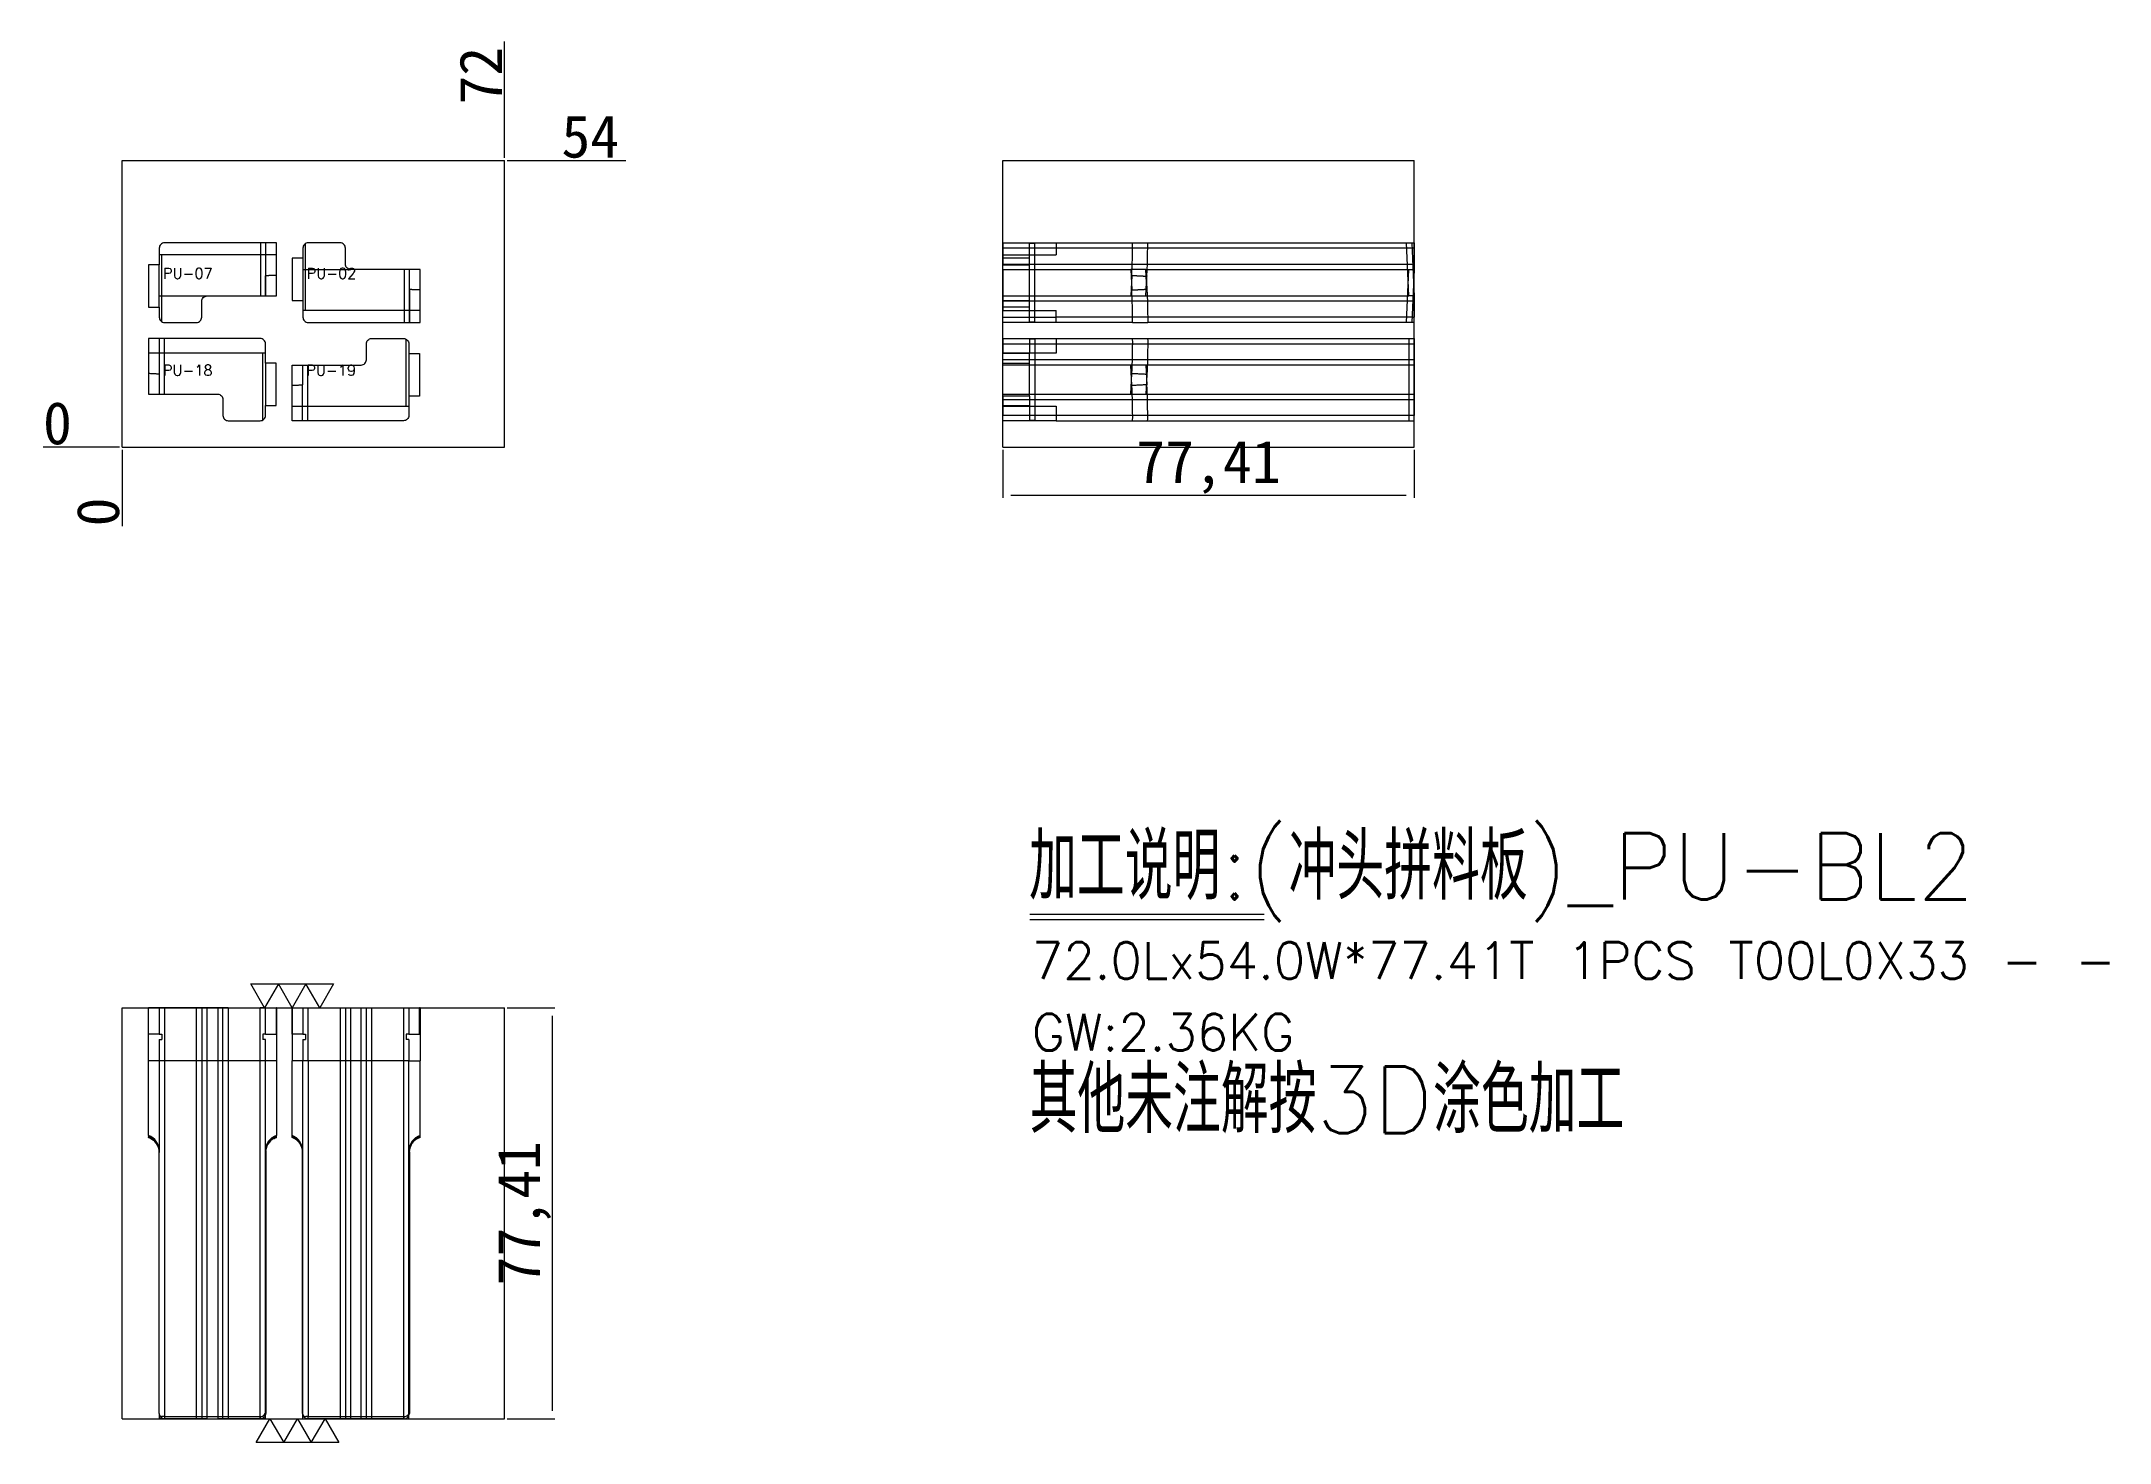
# Model space of a CAD drawing. Header units: millimetres. Extents: x 13299 to 13688, y 53852 to 54116.
import ezdxf

# ---------------------------------------------------------------- set-up
doc = ezdxf.new("R2010")
doc.units = ezdxf.units.MM
doc.linetypes.add('DASHED', pattern=[0])
doc.layers.add('dim', color=4, linetype='Continuous')
doc.layers.add('PUNCH', color=2, linetype='Continuous')
doc.styles.add('_PUG_ERP', font='txt')
doc.styles.add('chinesef_fs', font='txt.shx', dxfattribs={"bigfont": 'gbcbig.shx'})
doc.dimstyles.new('_PUG_ERP', dxfattribs={"dimtxt": 8, "dimasz": 1.5, "dimexe": 0.5, "dimexo": 0.5, "dimgap": 0.5, "dimtad": 1, "dimtxsty": '_PUG_ERP', "dimblk": 'CLOSEDBLANK', "dimcen": 0, "dimclrd": 4, "dimclre": 4, "dimclrt": 3, "dimazin": 3, "dimtfac": 1, "dimtmove": 0, "dimatfit": 3, "dimldrblk": 'CLOSEDBLANK', "dimlwd": 9, "dimlwe": 9})

msp = doc.modelspace()

# ---------------------------------------------------------------- texts
at = {"layer": 'dim', "color": 7, "lineweight": 13, "style": 'chinesef_fs'}
for s, p in [('PU-07', (13321.837, 54071.323)), ('PU-02', (13348.887, 54071.323)), ('PU-18', (13321.832, 54053.073)), ('PU-19', (13348.832, 54053.073))]:
    msp.add_text(s, height=2, dxfattribs=at).set_placement(p)
at = {"layer": 'dim', "color": 4, "lineweight": 13, "style": 'chinesef_fs'}
for s, height, p in [('加工说明:(冲头拼料板)_PU-BL2', 12.5, (13484.921, 53954.392)), ('72.0Lx54.0W*77.41T 1PCS T00L0X33 - - ', 6.9, (13485.437, 53939.45)), ('GW:2.36KG ', 6.9, (13485.437, 53925.954))]:
    msp.add_text(s, height=height, dxfattribs=at).set_placement(p)
at = {"layer": 'dim', "color": 21, "lineweight": 13, "style": 'chinesef_fs'}
msp.add_text('其他未注解按3D涂色加工', height=12.5, dxfattribs=at).set_placement((13485.017, 53910.431))

# ---------------------------------------------------------------- blocks, each defined once
blk = doc.blocks.new('*D733')
at = {"layer": 'Defpoints', "color": 0}
for p in [(13386.14, 54093.57), (13395.14, 54093.57), (13314.14, 54039.57)]:
    blk.add_point(p, dxfattribs=at)
at = {"layer": 'dim', "color": 4, "lineweight": 9}
blk.add_line((13386.64, 54093.57), (13408.97, 54093.57), dxfattribs=at)
at = {"layer": 'dim', "color": 3, "lineweight": 13, "insert": (13402.3, 54098.07), "char_height": 8, "attachment_point": 5, "style": '_PUG_ERP'}
blk.add_mtext('54', dxfattribs=at)
blk = doc.blocks.new('_ClosedBlank')
blk = doc.blocks.new('*D734')
at = {"layer": 'Defpoints', "color": 0}
for p in [(13305.14, 54039.57), (13314.14, 54039.57), (13314.14, 54039.57)]:
    blk.add_point(p, dxfattribs=at)
at = {"layer": 'dim', "color": 4, "lineweight": 9}
blk.add_line((13313.64, 54039.57), (13299.3, 54039.57), dxfattribs=at)
at = {"layer": 'dim', "color": 3, "lineweight": 13, "insert": (13301.97, 54044.07), "char_height": 8, "attachment_point": 5, "style": '_PUG_ERP'}
blk.add_mtext('0', dxfattribs=at)
blk = doc.blocks.new('*D735')
at = {"layer": 'Defpoints', "color": 0}
for p in [(13314.14, 54039.57), (13314.14, 54039.57), (13314.14, 54030.57)]:
    blk.add_point(p, dxfattribs=at)
at = {"layer": 'dim', "color": 4, "lineweight": 9}
blk.add_line((13314.14, 54039.07), (13314.14, 54024.74), dxfattribs=at)
at = {"layer": 'dim', "color": 3, "lineweight": 13, "insert": (13309.64, 54027.4), "char_height": 8, "attachment_point": 5, "rotation": 90, "style": '_PUG_ERP'}
blk.add_mtext('0', dxfattribs=at)
blk = doc.blocks.new('*D736')
at = {"layer": 'Defpoints', "color": 0}
for p in [(13386.14, 54102.57), (13386.14, 54093.57), (13314.14, 54039.57)]:
    blk.add_point(p, dxfattribs=at)
at = {"layer": 'dim', "color": 4, "lineweight": 9}
blk.add_line((13386.14, 54094.07), (13386.14, 54116.02), dxfattribs=at)
at = {"layer": 'dim', "color": 3, "lineweight": 13, "insert": (13381.64, 54109.55), "char_height": 8, "attachment_point": 5, "rotation": 90, "style": '_PUG_ERP'}
blk.add_mtext('72', dxfattribs=at)
blk = doc.blocks.new('*D737')
at = {"layer": 'Defpoints', "color": 0}
for p in [(13386.14, 53934.02), (13386.14, 53856.61), (13395.14, 53856.61)]:
    blk.add_point(p, dxfattribs=at)
at = {"layer": 'dim', "color": 4, "lineweight": 9}
for p, q in [((13386.64, 53934.02), (13395.64, 53934.02)), ((13395.14, 53932.52), (13395.14, 53858.11)), ((13386.64, 53856.61), (13395.64, 53856.61))]:
    blk.add_line(p, q, dxfattribs=at)
at = {"layer": 'dim', "color": 3, "lineweight": 13, "insert": (13389.87, 53895.31), "char_height": 8, "attachment_point": 5, "rotation": 90, "style": '_PUG_ERP'}
blk.add_mtext('77,41', dxfattribs=at)
blk = doc.blocks.new('*D738')
at = {"layer": 'Defpoints', "color": 0}
for p in [(13479.98, 54039.57), (13557.39, 54039.57), (13557.39, 54030.57)]:
    blk.add_point(p, dxfattribs=at)
at = {"layer": 'dim', "color": 4, "lineweight": 9}
for p, q in [((13479.98, 54039.07), (13479.98, 54030.07)), ((13557.39, 54039.07), (13557.39, 54030.07)), ((13481.48, 54030.57), (13555.89, 54030.57))]:
    blk.add_line(p, q, dxfattribs=at)
at = {"layer": 'dim', "color": 3, "lineweight": 13, "insert": (13518.69, 54035.83), "char_height": 8, "attachment_point": 5, "style": '_PUG_ERP'}
blk.add_mtext('77,41', dxfattribs=at)

# ---------------------------------------------------------------- dimensions: what is measured, and where the dimension line sits
at = {"layer": 'dim', "lineweight": 13}
for feature_location, offset, dtype, origin, picture, middle in [((13386.135, 54093.571), (0, 9), 1, (13314.135, 54039.571), '*D736', (13381.635, 54109.547)), ((13386.135, 54093.571), (9, 0), 0, (13314.135, 54039.571), '*D733', (13402.302, 54098.071)), ((13314.135248987, 54039.570922475), (-9, 0), 0, (13314.135248987, 54039.570922475), '*D734', (13301.96858232, 54044.070922475)), ((13314.135248987, 54039.570922475), (0, -9), 1, (13314.135248987, 54039.570922475), '*D735', (13309.635248987, 54027.404255809))]:
    dim = msp.add_ordinate_dim(feature_location=feature_location, offset=offset, dtype=dtype, origin=origin, dimstyle='_PUG_ERP', dxfattribs=at)
    dim.commit()
    dim.dimension.update_dxf_attribs({"geometry": picture, "text_midpoint": middle})
dim = msp.add_linear_dim(base=(13557.394, 54030.571), p1=(13479.984, 54039.571), p2=(13557.394, 54039.571), dimstyle='_PUG_ERP', dxfattribs=at)
dim.commit()
dim.dimension.update_dxf_attribs({"geometry": '*D738', "text_midpoint": (13518.689, 54035.833)})
dim = msp.add_linear_dim(base=(13395.135, 53856.609), p1=(13386.135, 53934.019), p2=(13386.135, 53856.609), angle=90, dimstyle='_PUG_ERP', dxfattribs=at)
dim.commit()
dim.dimension.update_dxf_attribs({"geometry": '*D737', "text_midpoint": (13389.873, 53895.314)})

# ---------------------------------------------------------------- linework, layer by layer
at = {"layer": 'dim', "color": 252, "linetype": 'DASHED', "lineweight": 13, "ltscale": 0.2}
for p, q in [((13314.135, 54093.571), (13386.135, 54093.571)), ((13314.135, 54039.571), (13314.135, 54093.571)), ((13386.135, 54039.571), (13386.135, 54093.571)), ((13479.984, 54093.571), (13557.394, 54093.571)), ((13479.984, 54039.571), (13479.984, 54093.571)), ((13557.394, 54039.571), (13557.394, 54093.571)), ((13314.135, 54039.571), (13386.135, 54039.571)), ((13479.984, 54039.571), (13557.394, 54039.571)), ((13314.135, 53934.019), (13386.135, 53934.019)), ((13314.135, 53856.609), (13314.135, 53934.019)), ((13386.135, 53856.609), (13386.135, 53934.019)), ((13314.135, 53856.609), (13386.135, 53856.609))]:
    msp.add_line(p, q, dxfattribs=at)
at = {"layer": 'dim', "color": 8, "linetype": 'Continuous', "lineweight": 13}
for p, q in [((13485.072, 53951.673), (13529.172, 53951.673)), ((13485.072, 53950.631), (13529.172, 53950.631))]:
    msp.add_line(p, q, dxfattribs=at)
at = {"layer": 'dim', "lineweight": 13}
for points in [[(13353.954, 53938.518), (13351.356, 53934.018), (13348.758, 53938.518), (13346.16, 53934.018), (13343.562, 53938.518), (13340.964, 53934.018), (13338.366, 53938.518), (13353.954, 53938.518)], [(13339.366, 53852.118), (13341.964, 53856.618), (13344.562, 53852.118), (13347.16, 53856.618), (13349.758, 53852.118), (13352.356, 53856.618), (13354.954, 53852.118), (13339.366, 53852.118)]]:
    msp.add_lwpolyline(points, close=True, dxfattribs=at)
at = {"layer": 'PUNCH', "color": 223, "linetype": 'Continuous', "lineweight": 13}
for p, q in [((13343.185, 54075.8), (13321.135, 54075.8)), ((13479.984, 54078.071), (13479.984, 54077.071)), ((13479.984, 54078.071), (13557.386, 54078.071)), ((13479.984, 54077.071), (13479.984, 54074.071)), ((13479.984, 54073.071), (13479.984, 54074.071)), ((13479.984, 54073.071), (13504.044, 54073.071)), ((13479.984, 54073.071), (13479.984, 54065.342)), ((13370.235, 54065.342), (13348.185, 54065.342)), ((13479.984, 54064.071), (13479.984, 54065.342)), ((13479.984, 54065.342), (13489.984, 54065.342)), ((13479.984, 54063.071), (13479.984, 54064.071)), ((13489.985, 54063.071), (13479.984, 54063.071)), ((13489.984, 54063.071), (13489.984, 54065.342)), ((13504.393, 54063.071), (13489.984, 54063.071)), ((13557.386, 54063.071), (13556.983, 54063.071)), ((13479.984, 54060.071), (13479.984, 54059.071)), ((13479.984, 54060.071), (13557.384, 54060.071)), ((13479.984, 54059.071), (13479.984, 54057.206)), ((13484.984, 54059.937), (13484.984, 54059.071)), ((13485.984, 54059.937), (13484.984, 54059.937)), ((13484.984, 54059.071), (13484.984, 54057.206)), ((13485.984, 54059.937), (13485.984, 54059.071)), ((13485.984, 54059.071), (13485.984, 54047.342)), ((13341.135, 54057.3), (13319.135, 54057.3)), ((13479.984, 54049.206), (13479.984, 54057.206)), ((13484.984, 54057.206), (13479.984, 54057.206)), ((13484.984, 54049.206), (13484.984, 54057.206)), ((13346.135, 54047.342), (13368.135, 54047.342)), ((13479.984, 54049.206), (13479.984, 54047.342)), ((13484.984, 54049.206), (13479.984, 54049.206)), ((13479.984, 54047.342), (13479.984, 54045.571)), ((13479.984, 54047.342), (13484.984, 54047.342)), ((13484.984, 54049.206), (13484.984, 54047.342)), ((13484.984, 54047.342), (13484.984, 54045.571)), ((13484.984, 54047.342), (13485.984, 54047.342)), ((13485.984, 54047.342), (13485.984, 54045.571)), ((13485.984, 54047.342), (13489.984, 54047.342)), ((13489.984, 54047.342), (13489.984, 54045.571)), ((13479.984, 54044.571), (13479.984, 54045.571)), ((13489.985, 54044.571), (13479.984, 54044.571)), ((13484.984, 54045.571), (13484.984, 54044.705)), ((13484.984, 54044.705), (13485.984, 54044.705)), ((13485.984, 54045.571), (13485.984, 54044.705)), ((13489.984, 54045.571), (13489.984, 54044.571)), ((13489.984, 54044.571), (13557.384, 54044.571)), ((13332.135, 53934.019), (13319.135, 53934.019)), ((13319.135, 53909.943), (13319.135, 53934.019)), ((13333.135, 53934.019), (13332.135, 53934.019)), ((13334.135, 53934.019), (13333.135, 53934.019)), ((13333.135, 53856.619), (13333.135, 53934.019)), ((13334.135, 53934.019), (13340.135, 53934.019)), ((13341.135, 53934.019), (13340.135, 53934.019)), ((13341.135, 53934.019), (13343.135, 53934.019)), ((13341.135, 53929.019), (13341.135, 53934.019)), ((13343.135, 53934.019), (13343.135, 53929.019)), ((13343.185, 53934.019), (13343.135, 53934.019)), ((13343.185, 53934.019), (13343.185, 53909.96)), ((13346.135, 53934.019), (13346.135, 53924.019)), ((13346.135, 53934.019), (13368.135, 53934.019)), ((13368.135, 53934.019), (13370.135, 53934.019)), ((13368.135, 53934.019), (13368.135, 53929.019)), ((13370.135, 53929.019), (13370.135, 53934.019)), ((13370.235, 53934.019), (13370.135, 53934.019)), ((13370.235, 53934.019), (13370.235, 53924.019)), ((13340.635, 53929.019), (13340.635, 53928.019)), ((13341.135, 53929.019), (13340.635, 53929.019)), ((13341.135, 53928.019), (13340.635, 53928.019)), ((13341.135, 53929.019), (13343.135, 53929.019)), ((13341.135, 53856.619), (13341.135, 53928.019)), ((13367.635, 53929.019), (13367.635, 53928.019)), ((13368.135, 53929.019), (13367.635, 53929.019)), ((13368.135, 53928.019), (13367.635, 53928.019)), ((13368.135, 53929.019), (13370.135, 53929.019)), ((13368.135, 53928.019), (13368.135, 53924.019)), ((13367.135, 53924.019), (13346.135, 53924.019)), ((13346.135, 53909.597), (13346.135, 53924.019)), ((13368.135, 53924.019), (13367.135, 53924.019)), ((13368.135, 53856.619), (13368.135, 53924.019)), ((13368.135, 53924.019), (13370.235, 53924.019)), ((13370.235, 53909.611), (13370.235, 53924.019)), ((13321.135, 53857.619), (13321.135, 53856.618)), ((13329.135, 53856.62), (13329.135, 53856.618)), ((13348.185, 53856.98), (13348.185, 53857.308))]:
    msp.add_line(p, q, dxfattribs=at)
at = {"layer": 'PUNCH', "color": 223, "linetype": 'DASHED', "lineweight": 13, "ltscale": 0.386158}
for p, q in [((13321.635, 54063.205), (13321.635, 54075.8)), ((13348.185, 54075.206), (13348.185, 54067.207)), ((13348.685, 54065.342), (13348.685, 54077.937)), ((13479.984, 54075.8), (13489.984, 54075.8)), ((13484.984, 54075.206), (13479.984, 54075.206)), ((13484.984, 54065.342), (13484.984, 54077.937)), ((13485.984, 54077.937), (13484.984, 54077.937)), ((13485.984, 54065.342), (13485.984, 54077.937)), ((13489.984, 54078.071), (13489.984, 54075.8)), ((13321.135, 54065.935), (13321.135, 54073.935)), ((13479.984, 54073.935), (13484.984, 54073.935)), ((13479.984, 54068.071), (13504.044, 54068.071)), ((13479.984, 54067.206), (13484.984, 54067.206)), ((13484.984, 54065.935), (13479.984, 54065.935)), ((13484.984, 54063.205), (13484.984, 54065.342)), ((13484.984, 54063.205), (13485.984, 54063.205)), ((13485.984, 54063.205), (13485.984, 54065.342)), ((13507.191, 54063.071), (13507.239, 54063.071)), ((13367.635, 54047.342), (13367.635, 54059.937)), ((13489.984, 54060.071), (13489.984, 54059.071)), ((13489.984, 54059.071), (13489.984, 54057.3)), ((13340.635, 54044.705), (13340.635, 54057.3)), ((13341.135, 54055.435), (13341.135, 54047.435)), ((13368.135, 54057.206), (13368.135, 54049.207)), ((13484.984, 54057.3), (13479.984, 54057.3)), ((13479.984, 54055.435), (13484.984, 54055.435)), ((13557.384, 54055.071), (13479.984, 54055.071)), ((13485.984, 54057.3), (13484.984, 54057.3)), ((13489.984, 54057.3), (13485.984, 54057.3)), ((13479.984, 54049.571), (13557.384, 54049.571)), ((13479.984, 54047.435), (13484.984, 54047.435)), ((13321.135, 53934.019), (13321.135, 53929.019)), ((13329.135, 53934.019), (13329.135, 53856.62)), ((13346.185, 53929.019), (13346.185, 53934.019)), ((13348.185, 53934.019), (13348.185, 53929.019)), ((13356.185, 53934.019), (13356.185, 53856.618)), ((13360.135, 53856.619), (13360.135, 53934.019)), ((13321.135, 53929.019), (13319.135, 53929.019)), ((13321.135, 53929.019), (13321.635, 53929.019)), ((13321.135, 53928.019), (13321.135, 53907.11)), ((13321.135, 53928.019), (13321.635, 53928.019)), ((13321.635, 53929.019), (13321.635, 53928.019)), ((13348.185, 53929.019), (13346.185, 53929.019)), ((13348.185, 53929.019), (13348.685, 53929.019)), ((13348.185, 53928.019), (13348.185, 53924.019)), ((13348.185, 53928.019), (13348.685, 53928.019)), ((13348.685, 53929.019), (13348.685, 53928.019)), ((13341.135, 53924.019), (13319.135, 53924.019)), ((13343.185, 53924.019), (13341.135, 53924.019)), ((13348.185, 53857.308), (13348.185, 53924.019))]:
    msp.add_line(p, q, dxfattribs=at)
at = {"layer": 'PUNCH', "color": 155, "linetype": 'DASHED', "lineweight": 13, "ltscale": 0.386158}
for p, q in [((13340.185, 54078.071), (13340.185, 54068.071)), ((13556.385, 54068.071), (13555.983, 54078.071)), ((13341.185, 54071.816), (13341.135, 54071.816)), ((13367.235, 54073.071), (13367.235, 54063.071)), ((13507.089, 54071.816), (13507.089, 54071.816)), ((13557.144, 54067.071), (13479.984, 54067.071)), ((13557.024, 54064.071), (13489.984, 54064.071)), ((13322.135, 54049.571), (13322.135, 54060.071)), ((13484.985, 54059.071), (13485.985, 54059.071)), ((13556.384, 54060.071), (13556.384, 54055.071)), ((13349.135, 54044.571), (13349.135, 54055.071)), ((13557.384, 54056.071), (13479.984, 54056.071)), ((13506.893, 54055.071), (13507.088, 54051.345)), ((13556.384, 54055.071), (13556.384, 54044.571)), ((13507.088, 54053.294), (13506.893, 54049.571)), ((13507.089, 54053.316), (13507.088, 54053.294)), ((13479.984, 54048.571), (13557.384, 54048.571)), ((13485.985, 54045.571), (13484.985, 54045.571)), ((13322.135, 53934.019), (13322.135, 53856.62)), ((13328.135, 53856.62), (13328.135, 53934.019)), ((13330.135, 53856.62), (13330.135, 53934.019)), ((13349.185, 53924.019), (13349.185, 53934.019)), ((13355.185, 53934.019), (13355.185, 53856.618)), ((13357.185, 53856.618), (13357.185, 53934.019)), ((13359.135, 53856.619), (13359.135, 53934.019)), ((13361.135, 53856.619), (13361.135, 53934.019)), ((13367.135, 53934.019), (13367.135, 53924.019)), ((13349.185, 53924.019), (13349.185, 53857.02)), ((13341.185, 53906.914), (13341.135, 53906.914)), ((13368.189, 53906.914), (13368.185, 53906.914)), ((13340.185, 53857.02), (13340.185, 53856.618)), ((13349.185, 53856.618), (13349.185, 53857.02)), ((13367.235, 53856.619), (13367.235, 53857.02))]:
    msp.add_line(p, q, dxfattribs=at)
at = {"layer": 'PUNCH', "color": 155, "linetype": 'Continuous', "lineweight": 13}
for p, q in [((13557.386, 54077.071), (13479.984, 54077.071)), ((13479.984, 54074.071), (13557.386, 54074.071)), ((13555.983, 54063.071), (13556.385, 54073.071)), ((13557.386, 54067.071), (13557.144, 54067.071)), ((13479.984, 54064.071), (13489.985, 54064.071)), ((13557.023, 54064.071), (13557.386, 54064.071)), ((13479.984, 54059.071), (13484.984, 54059.071)), ((13485.984, 54059.071), (13557.384, 54059.071)), ((13484.984, 54045.571), (13479.984, 54045.571)), ((13489.985, 54045.571), (13485.984, 54045.571)), ((13557.384, 54045.571), (13489.984, 54045.571)), ((13332.135, 53934.019), (13332.135, 53856.619)), ((13334.135, 53934.019), (13334.135, 53856.619)), ((13340.135, 53856.619), (13340.135, 53934.019)), ((13367.135, 53924.019), (13367.135, 53856.619)), ((13322.135, 53856.62), (13322.135, 53856.618)), ((13328.135, 53856.618), (13328.135, 53856.62)), ((13330.135, 53856.618), (13330.135, 53856.62)), ((13367.235, 53856.618), (13367.235, 53856.619))]:
    msp.add_line(p, q, dxfattribs=at)
at = {"layer": 'PUNCH', "color": 2, "linetype": 'DASHED', "lineweight": 13, "ltscale": 0.386158}
for p, q in [((13556.984, 54078.071), (13557.285, 54070.571)), ((13341.135, 54071.797), (13341.135, 54071.867)), ((13341.135, 54068.071), (13341.135, 54071.797)), ((13341.185, 54068.071), (13341.185, 54071.816)), ((13348.185, 54073.071), (13357.185, 54073.071)), ((13368.185, 54073.071), (13368.185, 54069.348)), ((13368.235, 54069.325), (13368.235, 54073.071)), ((13504.247, 54071.946), (13504.044, 54068.071)), ((13506.893, 54073.071), (13506.893, 54073.071)), ((13506.893, 54073.071), (13507.088, 54069.348)), ((13506.893, 54068.071), (13507.089, 54071.816)), ((13506.893, 54068.071), (13507.088, 54071.797)), ((13507.089, 54071.816), (13507.088, 54071.797)), ((13321.135, 54068.071), (13330.135, 54068.071)), ((13504.044, 54068.071), (13506.893, 54068.071)), ((13506.893, 54068.071), (13556.385, 54068.071)), ((13506.893, 54068.071), (13506.893, 54068.071)), ((13557.185, 54068.071), (13556.385, 54068.071)), ((13348.135, 54055.071), (13348.135, 54051.345)), ((13504.264, 54051.197), (13504.061, 54055.071)), ((13321.135, 54053.316), (13321.135, 54053.294)), ((13321.135, 54053.294), (13321.135, 54049.571)), ((13504.061, 54049.571), (13504.264, 54053.445)), ((13348.135, 53907.111), (13348.135, 53906.915)), ((13368.185, 53907.111), (13368.205, 53907.111)), ((13368.185, 53907.111), (13368.185, 53906.915)), ((13321.135, 53906.775), (13321.135, 53906.769)), ((13341.135, 53906.914), (13341.135, 53906.912)), ((13341.135, 53906.764), (13341.185, 53906.764)), ((13341.185, 53858.021), (13341.185, 53906.765)), ((13368.185, 53906.764), (13368.235, 53906.764)), ((13368.235, 53906.766), (13368.235, 53906.764)), ((13368.235, 53906.763), (13368.235, 53857.618)), ((13322.135, 53857.02), (13340.185, 53857.02)), ((13341.185, 53857.618), (13341.185, 53858.021)), ((13349.185, 53857.02), (13367.235, 53857.02))]:
    msp.add_line(p, q, dxfattribs=at)
at = {"layer": 'PUNCH', "color": 2, "linetype": 'Continuous', "lineweight": 13}
for p, q in [((13557.386, 54078.071), (13557.386, 54077.071)), ((13557.386, 54077.071), (13557.386, 54074.071)), ((13504.044, 54073.071), (13504.247, 54069.196)), ((13506.893, 54073.071), (13504.044, 54073.071)), ((13506.893, 54073.071), (13556.385, 54073.071)), ((13507.089, 54069.325), (13506.893, 54073.071)), ((13556.385, 54073.071), (13557.386, 54073.071)), ((13557.386, 54073.071), (13556.984, 54063.071)), ((13557.285, 54070.571), (13557.386, 54068.071)), ((13557.386, 54074.071), (13557.386, 54073.071)), ((13557.386, 54068.071), (13557.185, 54068.071)), ((13557.386, 54068.071), (13557.386, 54067.071)), ((13557.386, 54067.071), (13557.386, 54064.071)), ((13555.983, 54063.071), (13507.238, 54063.071)), ((13556.984, 54063.071), (13555.983, 54063.071)), ((13557.386, 54063.071), (13557.386, 54064.071)), ((13557.384, 54060.071), (13557.384, 54059.071)), ((13557.384, 54059.071), (13557.384, 54045.571)), ((13557.384, 54044.571), (13557.384, 54045.571)), ((13319.135, 53909.943), (13319.135, 53909.74)), ((13319.135, 53909.592), (13319.135, 53909.74)), ((13321.135, 53857.619), (13321.135, 53907.111)), ((13341.185, 53907.111), (13341.135, 53907.111)), ((13341.185, 53907.111), (13341.185, 53857.618)), ((13343.185, 53909.757), (13343.185, 53909.96)), ((13343.185, 53909.609), (13343.185, 53909.757)), ((13346.135, 53909.592), (13346.135, 53909.597)), ((13368.205, 53907.111), (13368.235, 53907.111)), ((13368.235, 53906.914), (13368.235, 53907.111)), ((13370.235, 53909.609), (13370.235, 53909.611)), ((13348.135, 53857.619), (13348.135, 53906.769)), ((13368.235, 53858.021), (13368.235, 53906.766)), ((13322.135, 53856.618), (13321.135, 53856.618)), ((13322.135, 53856.619), (13332.135, 53856.619)), ((13328.135, 53856.618), (13322.135, 53856.618)), ((13329.135, 53856.618), (13328.135, 53856.618)), ((13330.135, 53856.618), (13329.135, 53856.618)), ((13330.135, 53856.618), (13340.185, 53856.618)), ((13333.135, 53856.619), (13332.135, 53856.619)), ((13334.135, 53856.619), (13333.135, 53856.619)), ((13340.135, 53856.619), (13334.135, 53856.619)), ((13341.135, 53856.619), (13340.135, 53856.619)), ((13348.185, 53856.618), (13348.185, 53856.98)), ((13348.185, 53856.618), (13357.185, 53856.618)), ((13367.135, 53856.619), (13349.135, 53856.619)), ((13357.185, 53856.618), (13367.235, 53856.618)), ((13367.135, 53856.619), (13368.135, 53856.619)), ((13368.235, 53858.021), (13368.235, 53857.618))]:
    msp.add_line(p, q, dxfattribs=at)
at = {"layer": 'PUNCH', "color": 1, "lineweight": 13}
for points in [[(13321.135, 54077.071), (13321.135, 54073.935), (13319.135, 54073.935), (13319.135, 54065.935), (13321.135, 54065.935), (13321.135, 54064.071, 0.4142136), (13322.135, 54063.071), (13328.135, 54063.071, 0.4142136), (13329.135, 54064.071), (13329.135, 54067.071, -0.4142136), (13330.135, 54068.071), (13343.185, 54068.071), (13343.185, 54078.071), (13322.135, 54078.071, 0.4142136)], [(13370.235, 54073.071), (13357.185, 54073.071, -0.4142136), (13356.185, 54074.071), (13356.185, 54077.071, 0.4142136), (13355.185, 54078.071), (13349.185, 54078.071, 0.4142136), (13348.185, 54077.071), (13348.185, 54075.206), (13346.185, 54075.206), (13346.185, 54067.206), (13348.185, 54067.206), (13348.185, 54064.071, 0.4142136), (13349.185, 54063.071), (13370.235, 54063.071)], [(13341.135, 54059.071, 0.4142136), (13340.135, 54060.071), (13319.135, 54060.071), (13319.135, 54049.571), (13332.135, 54049.571, -0.4142136), (13333.135, 54048.571), (13333.135, 54045.571, 0.4142136), (13334.135, 54044.571), (13340.135, 54044.571, 0.4142136), (13341.135, 54045.571), (13341.135, 54047.435), (13343.135, 54047.435), (13343.135, 54055.435), (13341.135, 54055.435)], [(13368.135, 54049.206), (13368.135, 54045.571, -0.4142136), (13367.135, 54044.571), (13346.135, 54044.571), (13346.135, 54055.071), (13359.135, 54055.071, 0.4142136), (13360.135, 54056.071), (13360.135, 54059.071, -0.4142136), (13361.135, 54060.071), (13367.135, 54060.071, -0.4142136), (13368.135, 54059.071), (13368.135, 54057.206), (13370.135, 54057.206), (13370.135, 54049.206)]]:
    msp.add_lwpolyline(points, format="xyb", close=True, dxfattribs=at)
at = {"layer": 'PUNCH', "color": 2, "linetype": 'DASHED', "lineweight": 13, "ltscale": 0.386158}
for centre, radius, start, end in [((13400.605, 54077.487), 103.789, 356.93969, 0.32242), ((13400.605, 54058.987), 103.807, 356.93957, 0.59835), ((13400.605, 54045.655), 103.807, 359.40182, 3.0605), ((13318.135, 53906.763), 3, 0.00882, 70.52878), ((13344.135, 53906.763), 3, 173.35541, 179.9884), ((13345.135, 53906.763), 3, 0, 0.20166), ((13371.185, 53906.763), 3, 179.08308, 179.98608)]:
    msp.add_arc(centre, radius, start, end, dxfattribs=at)
at = {"layer": 'PUNCH', "color": 155, "linetype": 'DASHED', "lineweight": 13, "ltscale": 0.386158}
msp.add_arc((13400.605, 54077.487), 106.635, 356.94127, 356.9791, dxfattribs=at)
at = {"layer": 'PUNCH', "color": 2, "linetype": 'Continuous', "lineweight": 13}
for centre, radius, start, end in [((13400.605, 54063.655), 103.789, 359.67775, 3.06063), ((13344.135, 53906.763), 3, 108.46146, 173.35541), ((13345.135, 53906.763), 3, 0.4408, 70.52878), ((13371.185, 53906.763), 3, 108.46146, 178.09627), ((13322.135, 53857.619), 1, 180, 270), ((13349.135, 53857.619), 1, 180, 270)]:
    msp.add_arc(centre, radius, start, end, dxfattribs=at)
for centre, major_axis, ratio, start_param, end_param in [((13318.135, 53907.111), (0, -3.004), 0.99863, 1.5707975, 2.8017558), ((13344.135, 53907.111), (0, 3.004), 0.99863, 0.3222133, 1.5673237), ((13340.185, 53857.618), (0, -1.001), 0.999191, 0, 0.056892), ((13340.185, 53857.618), (0, -1.001), 0.999191, 1.253275, 1.5707963), ((13349.185, 53856.98), (1, 0), 0.040252, 2.5620678, 3.1415927), ((13367.235, 53857.618), (0, 1.001), 0.999191, 3.1415927, 3.1984846), ((13367.235, 53858.021), (0, 1.001), 0.999191, 4.2613495, 4.712389), ((13367.235, 53857.618), (0, 1.001), 0.999191, 4.2613495, 4.712389)]:
    msp.add_ellipse(centre, major_axis=major_axis, ratio=ratio, start_param=start_param, end_param=end_param, dxfattribs=at)
at = {"layer": 'PUNCH', "color": 2, "linetype": 'DASHED', "lineweight": 13, "ltscale": 0.386158}
for centre, major_axis, ratio, start_param, end_param in [((13344.135, 53907.111), (0, 3.004), 0.99863, 1.5673238, 1.5707963), ((13345.135, 53907.111), (0, 3.004), 0.99863, 4.7123902, 5.9433485), ((13371.185, 53907.111), (0, -3.004), 0.99863, 3.463806, 4.712389), ((13322.135, 53856.98), (1, 0), 0.040252, 1.5707963, 3.1415927), ((13340.185, 53858.021), (0, -1.001), 0.999191, 0, 1.5707963), ((13340.185, 53857.618), (0, -1.001), 0.999191, 0.0568924, 1.253275), ((13349.185, 53856.98), (1, 0), 0.040252, 1.5707963, 2.5620672), ((13367.235, 53858.021), (0, 1.001), 0.999191, 3.1415927, 4.2613491), ((13367.235, 53857.618), (0, 1.001), 0.999191, 3.1984846, 4.2613491)]:
    msp.add_ellipse(centre, major_axis=major_axis, ratio=ratio, start_param=start_param, end_param=end_param, dxfattribs=at)
for points, degree, knots in [([(13341.135, 54078.071), (13341.135, 54077.554), (13341.135, 54077.037), (13341.135, 54076.002), (13341.135, 54075.485), (13341.135, 54074.451), (13341.135, 54073.934), (13341.135, 54072.9), (13341.135, 54072.384), (13341.135, 54071.867)], 3, [0, 0, 0, 0, 0.25, 0.25, 0.5, 0.5, 0.75, 0.75, 1, 1, 1, 1]), ([(13341.185, 54071.816), (13341.185, 54072.337), (13341.185, 54072.858), (13341.185, 54073.9), (13341.185, 54074.421), (13341.185, 54075.464), (13341.185, 54075.985), (13341.185, 54077.028), (13341.185, 54077.549), (13341.185, 54078.071)], 3, [0, 0, 0, 0, 0.25, 0.25, 0.5, 0.5, 0.75, 0.75, 1, 1, 1, 1]), ([(13507.089, 54071.816), (13507.117, 54072.337), (13507.141, 54072.858), (13507.181, 54073.9), (13507.197, 54074.421), (13507.222, 54075.464), (13507.23, 54075.985), (13507.24, 54077.028), (13507.241, 54077.549), (13507.238, 54078.071)], 3, [0, 0, 0, 0, 0.25, 0.25, 0.5, 0.5, 0.75, 0.75, 1, 1, 1, 1]), ([(13343.185, 54071.946), (13343.176, 54071.946), (13343.159, 54071.945), (13343.133, 54071.945), (13343.106, 54071.944), (13343.08, 54071.944), (13343.054, 54071.943), (13343.027, 54071.943), (13343.001, 54071.942), (13342.974, 54071.942), (13342.948, 54071.941), (13342.921, 54071.941), (13342.895, 54071.94), (13342.868, 54071.939), (13342.841, 54071.939), (13342.815, 54071.938), (13342.788, 54071.937), (13342.762, 54071.937), (13342.735, 54071.936), (13342.709, 54071.935), (13342.682, 54071.934), (13342.656, 54071.934), (13342.629, 54071.933), (13342.603, 54071.932), (13342.577, 54071.931), (13342.55, 54071.93), (13342.524, 54071.929), (13342.498, 54071.929), (13342.472, 54071.928), (13342.446, 54071.927), (13342.42, 54071.926), (13342.394, 54071.925), (13342.368, 54071.924), (13342.342, 54071.923), (13342.317, 54071.922), (13342.291, 54071.921), (13342.266, 54071.92), (13342.24, 54071.919), (13342.215, 54071.918), (13342.19, 54071.917), (13342.165, 54071.915), (13342.14, 54071.914), (13342.116, 54071.913), (13342.091, 54071.912), (13342.067, 54071.911), (13342.042, 54071.909), (13342.018, 54071.908), (13341.994, 54071.907), (13341.971, 54071.906), (13341.947, 54071.904), (13341.924, 54071.903), (13341.901, 54071.902), (13341.878, 54071.9), (13341.855, 54071.899), (13341.833, 54071.898), (13341.81, 54071.896), (13341.788, 54071.895), (13341.766, 54071.893), (13341.745, 54071.892), (13341.723, 54071.89), (13341.702, 54071.889), (13341.682, 54071.887), (13341.661, 54071.886), (13341.641, 54071.884), (13341.621, 54071.883), (13341.601, 54071.881), (13341.582, 54071.879), (13341.563, 54071.878), (13341.544, 54071.876), (13341.526, 54071.874), (13341.508, 54071.873), (13341.49, 54071.871), (13341.472, 54071.869), (13341.455, 54071.868), (13341.439, 54071.866), (13341.422, 54071.864), (13341.406, 54071.862), (13341.391, 54071.86), (13341.376, 54071.859), (13341.361, 54071.857), (13341.346, 54071.855), (13341.332, 54071.853), (13341.319, 54071.851), (13341.306, 54071.849), (13341.293, 54071.847), (13341.281, 54071.845), (13341.269, 54071.843), (13341.257, 54071.841), (13341.246, 54071.839), (13341.236, 54071.837), (13341.226, 54071.835), (13341.217, 54071.833), (13341.208, 54071.831), (13341.199, 54071.829), (13341.191, 54071.827), (13341.183, 54071.825), (13341.176, 54071.823), (13341.17, 54071.821), (13341.164, 54071.819), (13341.159, 54071.816), (13341.154, 54071.814), (13341.149, 54071.812), (13341.146, 54071.81), (13341.143, 54071.808), (13341.14, 54071.806), (13341.138, 54071.803), (13341.136, 54071.801), (13341.135, 54071.799), (13341.135, 54071.798), (13341.135, 54071.797)], 3, [0, 0, 0, 0, 0.0073979, 0.0148326, 0.022304, 0.0298121, 0.037357, 0.0449387, 0.0525571, 0.0602123, 0.0679042, 0.0756329, 0.0833983, 0.0912005, 0.0990395, 0.1069152, 0.1148276, 0.1227768, 0.1307627, 0.1387854, 0.1468449, 0.1549411, 0.1630741, 0.1712438, 0.1794502, 0.1876935, 0.1959734, 0.2042901, 0.2126436, 0.2210339, 0.2294608, 0.2379246, 0.2464251, 0.2549623, 0.2635363, 0.272147, 0.2807945, 0.2894788, 0.2981998, 0.3069575, 0.315752, 0.3245833, 0.3334513, 0.3423561, 0.3512976, 0.3602759, 0.3692909, 0.3783427, 0.3874312, 0.3965565, 0.4057185, 0.4149173, 0.4241528, 0.4334251, 0.4427342, 0.45208, 0.4614625, 0.4708818, 0.4803379, 0.4898307, 0.4993602, 0.5089265, 0.5185296, 0.5281694, 0.537846, 0.5475593, 0.5573094, 0.5670962, 0.5769198, 0.5867801, 0.5966772, 0.6066111, 0.6165816, 0.626589, 0.6366331, 0.6467139, 0.6568315, 0.6669859, 0.677177, 0.6874048, 0.6976695, 0.7079708, 0.7183089, 0.7286838, 0.7390954, 0.7495438, 0.7600289, 0.7705508, 0.7811094, 0.7917048, 0.8023369, 0.8130058, 0.8237115, 0.8344538, 0.845233, 0.8560489, 0.8669015, 0.8777909, 0.8887171, 0.89968, 0.9106797, 0.9217161, 0.9327892, 0.9438991, 0.9550458, 0.9662292, 0.9774494, 0.9887063, 1, 1, 1, 1]), ([(13370.235, 54069.196), (13370.226, 54069.196), (13370.208, 54069.197), (13370.181, 54069.197), (13370.154, 54069.198), (13370.127, 54069.198), (13370.1, 54069.199), (13370.073, 54069.199), (13370.046, 54069.2), (13370.019, 54069.201), (13369.992, 54069.201), (13369.965, 54069.202), (13369.938, 54069.203), (13369.911, 54069.203), (13369.884, 54069.204), (13369.857, 54069.205), (13369.83, 54069.205), (13369.803, 54069.206), (13369.776, 54069.207), (13369.749, 54069.208), (13369.722, 54069.208), (13369.696, 54069.209), (13369.669, 54069.21), (13369.642, 54069.211), (13369.615, 54069.212), (13369.589, 54069.213), (13369.562, 54069.214), (13369.536, 54069.214), (13369.51, 54069.215), (13369.483, 54069.216), (13369.457, 54069.217), (13369.431, 54069.218), (13369.405, 54069.219), (13369.379, 54069.22), (13369.353, 54069.221), (13369.328, 54069.222), (13369.302, 54069.224), (13369.277, 54069.225), (13369.252, 54069.226), (13369.226, 54069.227), (13369.201, 54069.228), (13369.177, 54069.229), (13369.152, 54069.23), (13369.127, 54069.232), (13369.103, 54069.233), (13369.079, 54069.234), (13369.055, 54069.235), (13369.031, 54069.237), (13369.007, 54069.238), (13368.984, 54069.239), (13368.961, 54069.241), (13368.938, 54069.242), (13368.915, 54069.244), (13368.892, 54069.245), (13368.87, 54069.246), (13368.848, 54069.248), (13368.826, 54069.249), (13368.805, 54069.251), (13368.783, 54069.252), (13368.762, 54069.254), (13368.741, 54069.255), (13368.721, 54069.257), (13368.7, 54069.258), (13368.68, 54069.26), (13368.661, 54069.262), (13368.641, 54069.263), (13368.622, 54069.265), (13368.603, 54069.267), (13368.585, 54069.268), (13368.567, 54069.27), (13368.549, 54069.272), (13368.532, 54069.273), (13368.514, 54069.275), (13368.498, 54069.277), (13368.481, 54069.279), (13368.465, 54069.281), (13368.45, 54069.282), (13368.434, 54069.284), (13368.419, 54069.286), (13368.405, 54069.288), (13368.391, 54069.29), (13368.377, 54069.292), (13368.364, 54069.294), (13368.351, 54069.296), (13368.339, 54069.298), (13368.327, 54069.3), (13368.315, 54069.302), (13368.304, 54069.304), (13368.293, 54069.306), (13368.283, 54069.308), (13368.273, 54069.31), (13368.264, 54069.312), (13368.255, 54069.314), (13368.247, 54069.316), (13368.239, 54069.318), (13368.232, 54069.32), (13368.225, 54069.322), (13368.219, 54069.324), (13368.213, 54069.326), (13368.208, 54069.328), (13368.203, 54069.331), (13368.199, 54069.333), (13368.195, 54069.335), (13368.192, 54069.337), (13368.19, 54069.339), (13368.188, 54069.342), (13368.186, 54069.344), (13368.185, 54069.346), (13368.185, 54069.347), (13368.185, 54069.348)], 3, [0, 0, 0, 0, 0.0075904, 0.015214, 0.0228706, 0.0305604, 0.0382833, 0.0460394, 0.0538285, 0.0616508, 0.0695061, 0.0773947, 0.0853163, 0.093271, 0.1012589, 0.1092799, 0.117334, 0.1254212, 0.1335416, 0.141695, 0.1498816, 0.1581013, 0.1663542, 0.1746401, 0.1829592, 0.1913114, 0.1996967, 0.2081151, 0.2165667, 0.2250513, 0.2335691, 0.24212, 0.2507041, 0.2593212, 0.2679715, 0.2766549, 0.2853714, 0.294121, 0.3029038, 0.3117197, 0.3205687, 0.3294508, 0.338366, 0.3473144, 0.3562958, 0.3653104, 0.3743582, 0.383439, 0.3925529, 0.4017, 0.4108802, 0.4200935, 0.42934, 0.4386195, 0.4479322, 0.457278, 0.4666569, 0.4760689, 0.4855141, 0.4949924, 0.5045038, 0.5140483, 0.5236259, 0.5332367, 0.5428806, 0.5525576, 0.5622677, 0.5720109, 0.5817873, 0.5915967, 0.6014393, 0.6113151, 0.6212239, 0.6311659, 0.6411409, 0.6511491, 0.6611905, 0.6712649, 0.6813725, 0.6915131, 0.7016869, 0.7118938, 0.7221339, 0.732407, 0.7427133, 0.7530527, 0.7634252, 0.7738309, 0.7842696, 0.7947415, 0.8052465, 0.8157846, 0.8263559, 0.8369602, 0.8475977, 0.8582683, 0.868972, 0.8797089, 0.8904788, 0.9012819, 0.9121181, 0.9229874, 0.9338899, 0.9448254, 0.9557941, 0.9667959, 0.9778308, 0.9888988, 1, 1, 1, 1]), ([(13368.185, 54069.325), (13368.185, 54069.195), (13368.185, 54069.065), (13368.185, 54068.805), (13368.185, 54068.414), (13368.185, 54067.502), (13368.185, 54066.721), (13368.185, 54065.157), (13368.185, 54064.114), (13368.185, 54063.071)], 3, [0, 0, 0, 0, 0.0625, 0.0625, 0.125, 0.25, 0.5, 0.5, 1, 1, 1, 1]), ([(13368.235, 54069.325), (13368.235, 54069.195), (13368.235, 54069.065), (13368.235, 54068.805), (13368.235, 54068.414), (13368.235, 54068.023), (13368.235, 54067.242), (13368.235, 54066.721), (13368.235, 54065.678), (13368.235, 54065.157), (13368.235, 54064.114), (13368.235, 54063.592), (13368.235, 54063.071)], 3, [0, 0, 0, 0, 0.0625, 0.0625, 0.125, 0.25, 0.25, 0.5, 0.5, 0.75, 0.75, 1, 1, 1, 1]), ([(13321.135, 54060.071), (13321.135, 54058.945), (13321.135, 54057.819), (13321.135, 54056.13), (13321.135, 54055.567), (13321.135, 54054.723), (13321.135, 54054.301), (13321.135, 54053.809), (13321.135, 54053.598), (13321.135, 54053.457), (13321.135, 54053.387), (13321.135, 54053.316)], 3, [0, 0, 0, 0, 0.5, 0.5, 0.75, 0.75, 0.875, 0.9375, 0.96875, 0.96875, 1, 1, 1, 1]), ([(13507.234, 54060.071), (13507.246, 54058.945), (13507.239, 54057.819), (13507.203, 54056.13), (13507.187, 54055.567), (13507.155, 54054.723), (13507.138, 54054.301), (13507.115, 54053.809), (13507.104, 54053.598), (13507.097, 54053.457), (13507.093, 54053.387), (13507.089, 54053.316)], 3, [0, 0, 0, 0, 0.5, 0.5, 0.75, 0.75, 0.875, 0.9375, 0.96875, 0.96875, 1, 1, 1, 1]), ([(13321.135, 54053.294), (13321.135, 54053.302), (13321.123, 54053.31), (13321.076, 54053.326), (13321.041, 54053.334), (13320.948, 54053.35), (13320.89, 54053.358), (13320.753, 54053.372), (13320.674, 54053.379), (13320.496, 54053.393), (13320.397, 54053.399), (13320.183, 54053.411), (13320.068, 54053.416), (13319.822, 54053.426), (13319.692, 54053.431), (13319.421, 54053.439), (13319.28, 54053.442), (13319.135, 54053.445)], 3, [0, 0, 0, 0, 0.125, 0.125, 0.25, 0.25, 0.375, 0.375, 0.5, 0.5, 0.625, 0.625, 0.75, 0.75, 0.875, 0.875, 1, 1, 1, 1]), ([(13348.135, 54051.345), (13348.135, 54051.337), (13348.123, 54051.329), (13348.076, 54051.313), (13348.041, 54051.305), (13347.948, 54051.29), (13347.89, 54051.282), (13347.753, 54051.268), (13347.674, 54051.261), (13347.496, 54051.248), (13347.397, 54051.242), (13347.183, 54051.23), (13347.068, 54051.225), (13346.822, 54051.215), (13346.692, 54051.211), (13346.421, 54051.203), (13346.28, 54051.2), (13346.135, 54051.197)], 3, [0, 0, 0, 0, 0.125, 0.125, 0.25, 0.25, 0.375, 0.375, 0.5, 0.5, 0.625, 0.625, 0.75, 0.75, 0.875, 0.875, 1, 1, 1, 1]), ([(13348.135, 54044.571), (13348.135, 54046.258), (13348.135, 54047.95), (13348.135, 54049.583), (13348.135, 54051.284)], 2, [0, 0, 0, 0.5030457, 0.5030457, 1, 1, 1]), ([(13319.135, 53909.597), (13319.282, 53909.546), (13319.422, 53909.483), (13319.691, 53909.338), (13319.82, 53909.256), (13319.975, 53909.139), (13320.005, 53909.115), (13320.065, 53909.066), (13320.153, 53908.991), (13320.236, 53908.912), (13320.396, 53908.747), (13320.494, 53908.629), (13320.605, 53908.472), (13320.627, 53908.44), (13320.669, 53908.375), (13320.69, 53908.342), (13320.749, 53908.243), (13320.786, 53908.175), (13320.889, 53907.969), (13320.946, 53907.828), (13321.016, 53907.608), (13321.037, 53907.534), (13321.064, 53907.421), (13321.072, 53907.383), (13321.087, 53907.307), (13321.094, 53907.269), (13321.122, 53907.083), (13321.134, 53906.935), (13321.135, 53906.785)], 3, [0, 0, 0, 0, 0.1255237, 0.1255237, 0.2510473, 0.2510473, 0.2824282, 0.2824282, 0.3138091, 0.376571, 0.376571, 0.5020946, 0.5020946, 0.5334755, 0.5334755, 0.5648565, 0.5648565, 0.6276183, 0.6276183, 0.7531419, 0.7531419, 0.8159038, 0.8159038, 0.8472847, 0.8472847, 0.8786656, 0.8786656, 1, 1, 1, 1]), ([(13341.137, 53906.863), (13341.141, 53906.987), (13341.153, 53907.11), (13341.196, 53907.385), (13341.232, 53907.536), (13341.292, 53907.723), (13341.305, 53907.76), (13341.332, 53907.834), (13341.374, 53907.943), (13341.423, 53908.049), (13341.528, 53908.257), (13341.608, 53908.39), (13341.723, 53908.548), (13341.746, 53908.58), (13341.794, 53908.642), (13341.819, 53908.672), (13341.895, 53908.762), (13341.948, 53908.819), (13342.112, 53908.985), (13342.229, 53909.087), (13342.417, 53909.226), (13342.482, 53909.27), (13342.616, 53909.353), (13342.684, 53909.392), (13342.892, 53909.5), (13343.036, 53909.561), (13343.185, 53909.611)], 3, [0, 0, 0, 0, 0.1017292, 0.1017292, 0.2300536, 0.2300536, 0.2621347, 0.2621347, 0.2942158, 0.358378, 0.358378, 0.4867024, 0.4867024, 0.5187835, 0.5187835, 0.5508646, 0.5508646, 0.6150268, 0.6150268, 0.7433512, 0.7433512, 0.8075134, 0.8075134, 0.8716756, 0.8716756, 1, 1, 1, 1]), ([(13341.135, 53906.765), (13341.135, 53906.763), (13341.135, 53906.764), (13341.135, 53906.773), (13341.135, 53906.781), (13341.135, 53906.806), (13341.135, 53906.822), (13341.135, 53906.861), (13341.135, 53906.885), (13341.135, 53906.912)], 3, [0, 0, 0, 0, 0.25, 0.25, 0.5, 0.5, 0.75, 0.75, 1, 1, 1, 1]), ([(13348.135, 53906.771), (13348.135, 53906.777), (13348.135, 53906.824), (13348.135, 53906.912)], 2, [0, 0, 0, 0.2403603, 1, 1, 1]), ([(13368.185, 53906.914), (13368.185, 53906.907), (13368.185, 53906.901), (13368.185, 53906.888), (13368.185, 53906.869), (13368.185, 53906.831), (13368.185, 53906.807), (13368.185, 53906.77), (13368.185, 53906.76), (13368.185, 53906.766)], 3, [0, 0, 0, 0, 0.0625, 0.0625, 0.125, 0.25, 0.5, 0.5, 1, 1, 1, 1])]:
    msp.add_open_spline(points, degree=degree, knots=knots, dxfattribs=at)
for points, degree in [([(13341.135, 54071.867), (13341.135, 54071.85), (13341.135, 54071.833), (13341.135, 54071.816)], 3), ([(13507.092, 54071.867), (13507.091, 54071.85), (13507.09, 54071.833), (13507.089, 54071.816)], 3), ([(13368.185, 54069.348), (13368.185, 54069.341), (13368.185, 54069.333), (13368.185, 54069.325)], 3), ([(13507.088, 54069.348), (13507.089, 54069.341), (13507.089, 54069.333), (13507.089, 54069.325)], 3), ([(13348.135, 54051.325), (13348.135, 54051.345)], 1), ([(13348.135, 54051.284), (13348.135, 54051.305), (13348.135, 54051.325)], 2), ([(13341.135, 53906.912), (13341.135, 53906.912), (13341.135, 53906.913), (13341.135, 53906.914)], 3), ([(13341.135, 53906.765), (13341.135, 53906.781), (13341.135, 53906.796), (13341.136, 53906.812)], 3), ([(13341.135, 53906.765), (13341.152, 53906.765), (13341.169, 53906.765), (13341.185, 53906.765)], 3), ([(13348.135, 53906.912), (13348.135, 53906.913), (13348.135, 53906.914)], 2), ([(13368.185, 53906.915), (13368.185, 53906.915), (13368.185, 53906.915), (13368.185, 53906.914)], 3)]:
    msp.add_open_spline(points, degree=degree, dxfattribs=at)
at = {"layer": 'PUNCH', "color": 155, "linetype": 'DASHED', "lineweight": 13, "ltscale": 0.386158}
for points, degree, knots in [([(13504.247, 54071.946), (13504.25, 54071.946), (13504.256, 54071.945), (13504.265, 54071.945), (13504.274, 54071.944), (13504.284, 54071.944), (13504.294, 54071.943), (13504.304, 54071.943), (13504.315, 54071.942), (13504.326, 54071.942), (13504.337, 54071.941), (13504.349, 54071.941), (13504.361, 54071.94), (13504.373, 54071.939), (13504.385, 54071.939), (13504.398, 54071.938), (13504.411, 54071.937), (13504.425, 54071.937), (13504.439, 54071.936), (13504.453, 54071.935), (13504.467, 54071.934), (13504.482, 54071.934), (13504.497, 54071.933), (13504.513, 54071.932), (13504.528, 54071.931), (13504.545, 54071.93), (13504.561, 54071.929), (13504.578, 54071.929), (13504.595, 54071.928), (13504.613, 54071.927), (13504.631, 54071.926), (13504.649, 54071.925), (13504.667, 54071.924), (13504.686, 54071.923), (13504.706, 54071.922), (13504.725, 54071.921), (13504.745, 54071.92), (13504.766, 54071.919), (13504.787, 54071.918), (13504.808, 54071.917), (13504.829, 54071.915), (13504.851, 54071.914), (13504.873, 54071.913), (13504.896, 54071.912), (13504.919, 54071.911), (13504.942, 54071.909), (13504.966, 54071.908), (13504.99, 54071.907), (13505.014, 54071.906), (13505.039, 54071.904), (13505.064, 54071.903), (13505.089, 54071.902), (13505.115, 54071.9), (13505.141, 54071.899), (13505.168, 54071.898), (13505.195, 54071.896), (13505.222, 54071.895), (13505.25, 54071.893), (13505.278, 54071.892), (13505.307, 54071.89), (13505.335, 54071.889), (13505.364, 54071.887), (13505.394, 54071.886), (13505.424, 54071.884), (13505.454, 54071.883), (13505.485, 54071.881), (13505.516, 54071.879), (13505.547, 54071.878), (13505.578, 54071.876), (13505.61, 54071.874), (13505.643, 54071.873), (13505.675, 54071.871), (13505.708, 54071.869), (13505.742, 54071.868), (13505.775, 54071.866), (13505.809, 54071.864), (13505.844, 54071.862), (13505.878, 54071.86), (13505.913, 54071.859), (13505.949, 54071.857), (13505.984, 54071.855), (13506.02, 54071.853), (13506.056, 54071.851), (13506.093, 54071.849), (13506.13, 54071.847), (13506.167, 54071.845), (13506.204, 54071.843), (13506.242, 54071.841), (13506.28, 54071.839), (13506.318, 54071.837), (13506.357, 54071.835), (13506.395, 54071.833), (13506.434, 54071.831), (13506.474, 54071.829), (13506.513, 54071.827), (13506.553, 54071.825), (13506.593, 54071.823), (13506.633, 54071.821), (13506.674, 54071.819), (13506.714, 54071.816), (13506.755, 54071.814), (13506.796, 54071.812), (13506.837, 54071.81), (13506.879, 54071.808), (13506.92, 54071.806), (13506.962, 54071.803), (13507.004, 54071.801), (13507.046, 54071.799), (13507.074, 54071.798), (13507.088, 54071.797)], 3, [0, 0, 0, 0, 0.0073979, 0.0148326, 0.022304, 0.0298121, 0.037357, 0.0449387, 0.0525571, 0.0602123, 0.0679042, 0.0756329, 0.0833983, 0.0912005, 0.0990395, 0.1069152, 0.1148276, 0.1227768, 0.1307627, 0.1387854, 0.1468449, 0.1549411, 0.1630741, 0.1712438, 0.1794502, 0.1876935, 0.1959734, 0.2042901, 0.2126436, 0.2210339, 0.2294608, 0.2379246, 0.2464251, 0.2549623, 0.2635363, 0.272147, 0.2807945, 0.2894788, 0.2981998, 0.3069575, 0.315752, 0.3245833, 0.3334513, 0.3423561, 0.3512976, 0.3602759, 0.3692909, 0.3783427, 0.3874312, 0.3965565, 0.4057185, 0.4149173, 0.4241528, 0.4334251, 0.4427342, 0.45208, 0.4614625, 0.4708818, 0.4803379, 0.4898307, 0.4993602, 0.5089265, 0.5185296, 0.5281694, 0.537846, 0.5475593, 0.5573094, 0.5670962, 0.5769198, 0.5867801, 0.5966772, 0.6066111, 0.6165816, 0.626589, 0.6366331, 0.6467139, 0.6568315, 0.6669859, 0.677177, 0.6874048, 0.6976695, 0.7079708, 0.7183089, 0.7286838, 0.7390954, 0.7495438, 0.7600289, 0.7705508, 0.7811094, 0.7917048, 0.8023369, 0.8130058, 0.8237115, 0.8344538, 0.845233, 0.8560489, 0.8669015, 0.8777909, 0.8887171, 0.89968, 0.9106797, 0.9217161, 0.9327892, 0.9438991, 0.9550458, 0.9662292, 0.9774494, 0.9887063, 1, 1, 1, 1]), ([(13507.088, 54053.294), (13506.935, 54053.302), (13506.781, 54053.31), (13506.477, 54053.326), (13506.327, 54053.334), (13506.034, 54053.35), (13505.892, 54053.358), (13505.616, 54053.372), (13505.484, 54053.379), (13505.233, 54053.393), (13505.115, 54053.399), (13504.894, 54053.411), (13504.792, 54053.416), (13504.606, 54053.426), (13504.523, 54053.431), (13504.377, 54053.439), (13504.315, 54053.442), (13504.264, 54053.445)], 3, [0, 0, 0, 0, 0.125, 0.125, 0.25, 0.25, 0.375, 0.375, 0.5, 0.5, 0.625, 0.625, 0.75, 0.75, 0.875, 0.875, 1, 1, 1, 1]), ([(13507.088, 54051.345), (13506.935, 54051.337), (13506.781, 54051.329), (13506.477, 54051.313), (13506.327, 54051.305), (13506.035, 54051.29), (13505.892, 54051.282), (13505.617, 54051.268), (13505.484, 54051.261), (13505.233, 54051.248), (13505.115, 54051.242), (13504.894, 54051.23), (13504.792, 54051.225), (13504.606, 54051.215), (13504.523, 54051.211), (13504.378, 54051.203), (13504.315, 54051.2), (13504.264, 54051.197)], 3, [0, 0, 0, 0, 0.125, 0.125, 0.25, 0.25, 0.375, 0.375, 0.5, 0.5, 0.625, 0.625, 0.75, 0.75, 0.875, 0.875, 1, 1, 1, 1]), ([(13507.234, 54044.571), (13507.251, 54046.258), (13507.215, 54047.95), (13507.18, 54049.583), (13507.092, 54051.284)], 2, [0, 0, 0, 0.5030457, 0.5030457, 1, 1, 1]), ([(13341.142, 53907.111), (13341.141, 53907.101), (13341.14, 53907.078), (13341.138, 53907.041), (13341.136, 53907), (13341.135, 53906.957), (13341.135, 53906.929), (13341.135, 53906.915)], 3, [0, 0, 0, 0, 0.1396339, 0.3536703, 0.5684101, 0.7838534, 1, 1, 1, 1]), ([(13348.135, 53906.915), (13348.135, 53907.069), (13348.123, 53907.223), (13348.076, 53907.526), (13348.041, 53907.676), (13347.948, 53907.969), (13347.89, 53908.112), (13347.753, 53908.387), (13347.674, 53908.519), (13347.496, 53908.77), (13347.397, 53908.889), (13347.183, 53909.11), (13347.068, 53909.212), (13346.822, 53909.397), (13346.692, 53909.481), (13346.421, 53909.626), (13346.28, 53909.689), (13346.135, 53909.74)], 3, [0, 0, 0, 0, 0.125, 0.125, 0.25, 0.25, 0.375, 0.375, 0.5, 0.5, 0.625, 0.625, 0.75, 0.75, 0.875, 0.875, 1, 1, 1, 1]), ([(13370.235, 53909.757), (13370.226, 53909.754), (13370.208, 53909.748), (13370.181, 53909.738), (13370.154, 53909.729), (13370.127, 53909.719), (13370.1, 53909.708), (13370.073, 53909.698), (13370.046, 53909.687), (13370.019, 53909.676), (13369.992, 53909.664), (13369.965, 53909.652), (13369.938, 53909.64), (13369.911, 53909.628), (13369.884, 53909.615), (13369.857, 53909.602), (13369.83, 53909.588), (13369.803, 53909.574), (13369.776, 53909.56), (13369.749, 53909.546), (13369.722, 53909.531), (13369.696, 53909.516), (13369.669, 53909.5), (13369.642, 53909.484), (13369.615, 53909.468), (13369.589, 53909.452), (13369.562, 53909.435), (13369.536, 53909.418), (13369.51, 53909.4), (13369.483, 53909.382), (13369.457, 53909.364), (13369.431, 53909.346), (13369.405, 53909.327), (13369.379, 53909.308), (13369.353, 53909.288), (13369.328, 53909.268), (13369.302, 53909.248), (13369.277, 53909.227), (13369.252, 53909.206), (13369.226, 53909.185), (13369.201, 53909.163), (13369.177, 53909.141), (13369.152, 53909.118), (13369.127, 53909.095), (13369.103, 53909.072), (13369.079, 53909.049), (13369.055, 53909.025), (13369.031, 53909.001), (13369.007, 53908.976), (13368.984, 53908.951), (13368.961, 53908.926), (13368.938, 53908.9), (13368.915, 53908.874), (13368.892, 53908.847), (13368.87, 53908.821), (13368.848, 53908.794), (13368.826, 53908.766), (13368.805, 53908.738), (13368.783, 53908.71), (13368.762, 53908.682), (13368.741, 53908.653), (13368.721, 53908.624), (13368.7, 53908.594), (13368.68, 53908.564), (13368.661, 53908.534), (13368.641, 53908.503), (13368.622, 53908.472), (13368.603, 53908.441), (13368.585, 53908.41), (13368.567, 53908.378), (13368.549, 53908.345), (13368.532, 53908.313), (13368.514, 53908.28), (13368.498, 53908.247), (13368.481, 53908.213), (13368.465, 53908.179), (13368.45, 53908.145), (13368.434, 53908.111), (13368.419, 53908.076), (13368.405, 53908.041), (13368.391, 53908.006), (13368.377, 53907.97), (13368.364, 53907.934), (13368.351, 53907.898), (13368.339, 53907.861), (13368.327, 53907.825), (13368.315, 53907.788), (13368.304, 53907.75), (13368.293, 53907.713), (13368.283, 53907.675), (13368.273, 53907.637), (13368.264, 53907.598), (13368.255, 53907.56), (13368.247, 53907.521), (13368.239, 53907.482), (13368.232, 53907.443), (13368.225, 53907.403), (13368.219, 53907.364), (13368.213, 53907.324), (13368.208, 53907.284), (13368.203, 53907.243), (13368.199, 53907.203), (13368.195, 53907.162), (13368.192, 53907.122), (13368.19, 53907.081), (13368.188, 53907.04), (13368.186, 53906.998), (13368.185, 53906.957), (13368.185, 53906.929), (13368.185, 53906.915)], 3, [0, 0, 0, 0, 0.0075904, 0.015214, 0.0228706, 0.0305604, 0.0382833, 0.0460394, 0.0538285, 0.0616508, 0.0695061, 0.0773947, 0.0853163, 0.093271, 0.1012589, 0.1092799, 0.117334, 0.1254212, 0.1335416, 0.141695, 0.1498816, 0.1581013, 0.1663542, 0.1746401, 0.1829592, 0.1913114, 0.1996967, 0.2081151, 0.2165667, 0.2250513, 0.2335691, 0.24212, 0.2507041, 0.2593212, 0.2679715, 0.2766549, 0.2853714, 0.294121, 0.3029038, 0.3117197, 0.3205687, 0.3294508, 0.338366, 0.3473144, 0.3562958, 0.3653104, 0.3743582, 0.383439, 0.3925529, 0.4017, 0.4108802, 0.4200935, 0.42934, 0.4386195, 0.4479322, 0.457278, 0.4666569, 0.4760689, 0.4855141, 0.4949924, 0.5045038, 0.5140483, 0.5236259, 0.5332367, 0.5428806, 0.5525576, 0.5622677, 0.5720109, 0.5817873, 0.5915967, 0.6014393, 0.6113151, 0.6212239, 0.6311659, 0.6411409, 0.6511491, 0.6611905, 0.6712649, 0.6813725, 0.6915131, 0.7016869, 0.7118938, 0.7221339, 0.732407, 0.7427133, 0.7530527, 0.7634252, 0.7738309, 0.7842696, 0.7947415, 0.8052465, 0.8157846, 0.8263559, 0.8369602, 0.8475977, 0.8582683, 0.868972, 0.8797089, 0.8904788, 0.9012819, 0.9121181, 0.9229874, 0.9338899, 0.9448254, 0.9557941, 0.9667959, 0.9778308, 0.9888988, 1, 1, 1, 1])]:
    msp.add_open_spline(points, degree=degree, knots=knots, dxfattribs=at)
for points, degree in [([(13368.235, 54069.325), (13368.185, 54069.325)], 1), ([(13507.089, 54051.325), (13507.088, 54051.345)], 1), ([(13507.092, 54051.284), (13507.091, 54051.305), (13507.089, 54051.325)], 2)]:
    msp.add_open_spline(points, degree=degree, dxfattribs=at)
at = {"layer": 'PUNCH', "color": 155, "linetype": 'Continuous', "lineweight": 13}
for points, knots in [([(13504.247, 54069.196), (13504.25, 54069.196), (13504.256, 54069.197), (13504.265, 54069.197), (13504.275, 54069.198), (13504.285, 54069.198), (13504.295, 54069.199), (13504.306, 54069.199), (13504.317, 54069.2), (13504.328, 54069.201), (13504.34, 54069.201), (13504.351, 54069.202), (13504.364, 54069.203), (13504.376, 54069.203), (13504.389, 54069.204), (13504.402, 54069.205), (13504.416, 54069.205), (13504.429, 54069.206), (13504.444, 54069.207), (13504.458, 54069.208), (13504.473, 54069.208), (13504.488, 54069.209), (13504.503, 54069.21), (13504.519, 54069.211), (13504.535, 54069.212), (13504.552, 54069.213), (13504.569, 54069.214), (13504.586, 54069.214), (13504.603, 54069.215), (13504.621, 54069.216), (13504.639, 54069.217), (13504.658, 54069.218), (13504.677, 54069.219), (13504.696, 54069.22), (13504.716, 54069.221), (13504.736, 54069.222), (13504.756, 54069.224), (13504.777, 54069.225), (13504.798, 54069.226), (13504.819, 54069.227), (13504.841, 54069.228), (13504.863, 54069.229), (13504.886, 54069.23), (13504.908, 54069.232), (13504.932, 54069.233), (13504.955, 54069.234), (13504.979, 54069.235), (13505.003, 54069.237), (13505.028, 54069.238), (13505.053, 54069.239), (13505.078, 54069.241), (13505.104, 54069.242), (13505.13, 54069.244), (13505.156, 54069.245), (13505.183, 54069.246), (13505.21, 54069.248), (13505.238, 54069.249), (13505.265, 54069.251), (13505.294, 54069.252), (13505.322, 54069.254), (13505.351, 54069.255), (13505.38, 54069.257), (13505.41, 54069.258), (13505.44, 54069.26), (13505.47, 54069.262), (13505.5, 54069.263), (13505.531, 54069.265), (13505.563, 54069.267), (13505.594, 54069.268), (13505.626, 54069.27), (13505.658, 54069.272), (13505.691, 54069.273), (13505.724, 54069.275), (13505.757, 54069.277), (13505.79, 54069.279), (13505.824, 54069.281), (13505.858, 54069.282), (13505.893, 54069.284), (13505.928, 54069.286), (13505.963, 54069.288), (13505.998, 54069.29), (13506.034, 54069.292), (13506.07, 54069.294), (13506.106, 54069.296), (13506.142, 54069.298), (13506.179, 54069.3), (13506.216, 54069.302), (13506.253, 54069.304), (13506.291, 54069.306), (13506.329, 54069.308), (13506.367, 54069.31), (13506.405, 54069.312), (13506.444, 54069.314), (13506.483, 54069.316), (13506.522, 54069.318), (13506.561, 54069.32), (13506.6, 54069.322), (13506.64, 54069.324), (13506.68, 54069.326), (13506.72, 54069.328), (13506.76, 54069.331), (13506.801, 54069.333), (13506.841, 54069.335), (13506.882, 54069.337), (13506.923, 54069.339), (13506.964, 54069.342), (13507.005, 54069.344), (13507.047, 54069.346), (13507.074, 54069.347), (13507.088, 54069.348)], [0, 0, 0, 0, 0.0075904, 0.015214, 0.0228706, 0.0305604, 0.0382833, 0.0460394, 0.0538285, 0.0616508, 0.0695061, 0.0773947, 0.0853163, 0.093271, 0.1012589, 0.1092799, 0.117334, 0.1254212, 0.1335416, 0.141695, 0.1498816, 0.1581013, 0.1663542, 0.1746401, 0.1829592, 0.1913114, 0.1996967, 0.2081151, 0.2165667, 0.2250513, 0.2335691, 0.24212, 0.2507041, 0.2593212, 0.2679715, 0.2766549, 0.2853714, 0.294121, 0.3029038, 0.3117197, 0.3205687, 0.3294508, 0.338366, 0.3473144, 0.3562958, 0.3653104, 0.3743582, 0.383439, 0.3925529, 0.4017, 0.4108802, 0.4200935, 0.42934, 0.4386195, 0.4479322, 0.457278, 0.4666569, 0.4760689, 0.4855141, 0.4949924, 0.5045038, 0.5140483, 0.5236259, 0.5332367, 0.5428806, 0.5525576, 0.5622677, 0.5720109, 0.5817873, 0.5915967, 0.6014393, 0.6113151, 0.6212239, 0.6311659, 0.6411409, 0.6511491, 0.6611905, 0.6712649, 0.6813725, 0.6915131, 0.7016869, 0.7118938, 0.7221339, 0.732407, 0.7427133, 0.7530527, 0.7634252, 0.7738309, 0.7842696, 0.7947415, 0.8052465, 0.8157846, 0.8263559, 0.8369602, 0.8475977, 0.8582683, 0.868972, 0.8797089, 0.8904788, 0.9012819, 0.9121181, 0.9229874, 0.9338899, 0.9448254, 0.9557941, 0.9667959, 0.9778308, 0.9888988, 1, 1, 1, 1]), ([(13321.135, 53906.915), (13321.135, 53907.069), (13321.123, 53907.223), (13321.076, 53907.526), (13321.041, 53907.676), (13320.948, 53907.969), (13320.89, 53908.112), (13320.753, 53908.387), (13320.674, 53908.52), (13320.496, 53908.771), (13320.397, 53908.889), (13320.183, 53909.11), (13320.068, 53909.212), (13319.822, 53909.397), (13319.692, 53909.481), (13319.421, 53909.626), (13319.28, 53909.689), (13319.135, 53909.74)], [0, 0, 0, 0, 0.125, 0.125, 0.25, 0.25, 0.375, 0.375, 0.5, 0.5, 0.625, 0.625, 0.75, 0.75, 0.875, 0.875, 1, 1, 1, 1]), ([(13343.185, 53909.757), (13343.176, 53909.754), (13343.159, 53909.748), (13343.133, 53909.739), (13343.106, 53909.73), (13343.08, 53909.72), (13343.054, 53909.71), (13343.027, 53909.699), (13343.001, 53909.689), (13342.974, 53909.678), (13342.948, 53909.666), (13342.921, 53909.655), (13342.895, 53909.643), (13342.868, 53909.631), (13342.841, 53909.618), (13342.815, 53909.605), (13342.788, 53909.592), (13342.762, 53909.579), (13342.735, 53909.565), (13342.709, 53909.551), (13342.682, 53909.536), (13342.656, 53909.522), (13342.629, 53909.506), (13342.603, 53909.491), (13342.577, 53909.475), (13342.55, 53909.459), (13342.524, 53909.443), (13342.498, 53909.426), (13342.472, 53909.409), (13342.446, 53909.391), (13342.42, 53909.373), (13342.394, 53909.355), (13342.368, 53909.336), (13342.342, 53909.317), (13342.317, 53909.298), (13342.291, 53909.278), (13342.266, 53909.258), (13342.24, 53909.238), (13342.215, 53909.217), (13342.19, 53909.196), (13342.165, 53909.175), (13342.14, 53909.153), (13342.116, 53909.131), (13342.091, 53909.108), (13342.067, 53909.085), (13342.042, 53909.062), (13342.018, 53909.038), (13341.994, 53909.014), (13341.971, 53908.99), (13341.947, 53908.965), (13341.924, 53908.94), (13341.901, 53908.914), (13341.878, 53908.888), (13341.855, 53908.862), (13341.833, 53908.836), (13341.81, 53908.809), (13341.788, 53908.781), (13341.766, 53908.754), (13341.745, 53908.726), (13341.723, 53908.697), (13341.702, 53908.668), (13341.682, 53908.639), (13341.661, 53908.61), (13341.641, 53908.58), (13341.621, 53908.55), (13341.601, 53908.519), (13341.582, 53908.488), (13341.563, 53908.457), (13341.544, 53908.425), (13341.526, 53908.393), (13341.508, 53908.361), (13341.49, 53908.328), (13341.472, 53908.295), (13341.455, 53908.262), (13341.439, 53908.228), (13341.422, 53908.194), (13341.406, 53908.16), (13341.391, 53908.125), (13341.376, 53908.09), (13341.361, 53908.055), (13341.346, 53908.019), (13341.332, 53907.984), (13341.319, 53907.947), (13341.306, 53907.911), (13341.293, 53907.874), (13341.281, 53907.837), (13341.269, 53907.8), (13341.257, 53907.762), (13341.246, 53907.724), (13341.236, 53907.686), (13341.226, 53907.647), (13341.217, 53907.608), (13341.208, 53907.569), (13341.199, 53907.53), (13341.191, 53907.491), (13341.183, 53907.451), (13341.176, 53907.411), (13341.17, 53907.371), (13341.164, 53907.33), (13341.159, 53907.289), (13341.154, 53907.249), (13341.149, 53907.208), (13341.146, 53907.166), (13341.143, 53907.134), (13341.142, 53907.115), (13341.142, 53907.111)], [0, 0, 0, 0, 0.0078058, 0.0156503, 0.0235336, 0.0314557, 0.0394166, 0.0474162, 0.0554546, 0.0635318, 0.0716478, 0.0798026, 0.0879961, 0.0962285, 0.1044996, 0.1128094, 0.1211581, 0.1295455, 0.1379718, 0.1464368, 0.1549405, 0.1634831, 0.1720644, 0.1806845, 0.1893434, 0.1980411, 0.2067775, 0.2155528, 0.2243668, 0.2332196, 0.2421111, 0.2510415, 0.2600106, 0.2690185, 0.2780652, 0.2871506, 0.2962749, 0.3054379, 0.3146397, 0.3238803, 0.3331596, 0.3424777, 0.3518347, 0.3612303, 0.3706648, 0.3801381, 0.3896501, 0.3992009, 0.4087905, 0.4184188, 0.428086, 0.4377919, 0.4475366, 0.4573201, 0.4671423, 0.4770034, 0.4869032, 0.4968418, 0.5068192, 0.5168353, 0.5268902, 0.5369839, 0.5471164, 0.5572877, 0.5674977, 0.5777466, 0.5880342, 0.5983605, 0.6087257, 0.6191296, 0.6295724, 0.6400538, 0.6505741, 0.6611332, 0.671731, 0.6823676, 0.693043, 0.7037572, 0.7145101, 0.7253018, 0.7361323, 0.7470016, 0.7579097, 0.7688565, 0.7798421, 0.7908665, 0.8019297, 0.8130317, 0.8241724, 0.8353519, 0.8465702, 0.8578273, 0.8691231, 0.8804577, 0.8918311, 0.9032433, 0.9146943, 0.926184, 0.9377125, 0.9492798, 0.9608859, 0.9725308, 0.9842144, 0.9959368, 1, 1, 1, 1])]:
    msp.add_open_spline(points, degree=3, knots=knots, dxfattribs=at)
at = {"layer": 'PUNCH', "color": 2, "linetype": 'Continuous', "lineweight": 13}
for points, knots in [([(13507.089, 54069.325), (13507.096, 54069.195), (13507.103, 54069.065), (13507.116, 54068.805), (13507.134, 54068.414), (13507.151, 54068.023), (13507.181, 54067.242), (13507.197, 54066.721), (13507.222, 54065.678), (13507.23, 54065.157), (13507.24, 54064.114), (13507.241, 54063.592), (13507.238, 54063.071)], [0, 0, 0, 0, 0.0625, 0.0625, 0.125, 0.25, 0.25, 0.5, 0.5, 0.75, 0.75, 1, 1, 1, 1]), ([(13504.393, 54063.071), (13504.443, 54063.071), (13504.504, 54063.071), (13504.647, 54063.071), (13504.729, 54063.071), (13504.845, 54063.071), (13504.869, 54063.071), (13504.918, 54063.071), (13504.993, 54063.071), (13505.072, 54063.071), (13505.238, 54063.071), (13505.356, 54063.071), (13505.514, 54063.071), (13505.547, 54063.071), (13505.612, 54063.071), (13505.645, 54063.071), (13505.746, 54063.071), (13505.814, 54063.071), (13506.022, 54063.071), (13506.165, 54063.071), (13506.388, 54063.071), (13506.463, 54063.071), (13506.616, 54063.071), (13506.693, 54063.071), (13506.925, 54063.071), (13507.081, 54063.071), (13507.238, 54063.071)], [0, 0, 0, 0, 0.1250039, 0.1250039, 0.2500078, 0.2500078, 0.2812588, 0.2812588, 0.3125098, 0.3750117, 0.3750117, 0.5000156, 0.5000156, 0.5312666, 0.5312666, 0.5625176, 0.5625176, 0.6250195, 0.6250195, 0.7500234, 0.7500234, 0.8125254, 0.8125254, 0.8750273, 0.8750273, 1, 1, 1, 1]), ([(13348.135, 53906.769), (13348.135, 53906.924), (13348.123, 53907.078), (13348.076, 53907.38), (13348.041, 53907.529), (13347.983, 53907.713), (13347.971, 53907.75), (13347.944, 53907.823), (13347.903, 53907.931), (13347.856, 53908.036), (13347.753, 53908.242), (13347.675, 53908.373), (13347.564, 53908.53), (13347.541, 53908.561), (13347.494, 53908.623), (13347.47, 53908.653), (13347.396, 53908.743), (13347.345, 53908.8), (13347.185, 53908.965), (13347.07, 53909.067), (13346.887, 53909.206), (13346.824, 53909.25), (13346.726, 53909.313), (13346.693, 53909.333), (13346.626, 53909.373), (13346.593, 53909.392), (13346.423, 53909.483), (13346.282, 53909.546), (13346.135, 53909.597)], [0, 0, 0, 0, 0.125, 0.125, 0.25, 0.25, 0.28125, 0.28125, 0.3125, 0.375, 0.375, 0.5, 0.5, 0.53125, 0.53125, 0.5625, 0.5625, 0.625, 0.625, 0.75, 0.75, 0.8125, 0.8125, 0.84375, 0.84375, 0.875, 0.875, 1, 1, 1, 1]), ([(13370.235, 53909.611), (13370.086, 53909.561), (13369.943, 53909.5), (13369.667, 53909.357), (13369.535, 53909.275), (13369.377, 53909.159), (13369.346, 53909.135), (13369.284, 53909.086), (13369.194, 53909.011), (13369.109, 53908.931), (13368.945, 53908.766), (13368.844, 53908.648), (13368.73, 53908.489), (13368.708, 53908.457), (13368.664, 53908.392), (13368.643, 53908.358), (13368.582, 53908.258), (13368.544, 53908.19), (13368.439, 53907.982), (13368.379, 53907.838), (13368.307, 53907.616), (13368.286, 53907.541), (13368.25, 53907.388), (13368.234, 53907.311), (13368.198, 53907.079), (13368.185, 53906.923), (13368.185, 53906.766)], [0, 0, 0, 0, 0.125, 0.125, 0.25, 0.25, 0.28125, 0.28125, 0.3125, 0.375, 0.375, 0.5, 0.5, 0.53125, 0.53125, 0.5625, 0.5625, 0.625, 0.625, 0.75, 0.75, 0.8125, 0.8125, 0.875, 0.875, 1, 1, 1, 1]), ([(13368.235, 53906.914), (13368.235, 53906.907), (13368.235, 53906.901), (13368.235, 53906.888), (13368.235, 53906.869), (13368.235, 53906.853), (13368.235, 53906.823), (13368.235, 53906.807), (13368.235, 53906.782), (13368.235, 53906.773), (13368.235, 53906.767), (13368.235, 53906.766), (13368.235, 53906.766)], [0, 0, 0, 0, 0.0763491, 0.0763491, 0.1526982, 0.3053964, 0.3053964, 0.6107929, 0.6107929, 0.9161893, 0.9161893, 1, 1, 1, 1])]:
    msp.add_open_spline(points, degree=3, knots=knots, dxfattribs=at)
msp.add_open_spline([(13368.235, 53906.766), (13368.219, 53906.766), (13368.202, 53906.766), (13368.185, 53906.766)], degree=3, dxfattribs=at)
at = {"layer": 'PUNCH', "color": 155, "linetype": 'Continuous', "lineweight": 13}
msp.add_open_spline([(13368.235, 53906.914), (13368.189, 53906.914)], degree=1, dxfattribs=at)

msp.set_redraw_order([(e.dxf.handle, doc.entitydb.next_handle()) for e in msp.query("TEXT MTEXT ATTDEF DIMENSION ARC_DIMENSION")])  # texts and dimensions are drawn at this point

doc.saveas('drawing.dxf')
